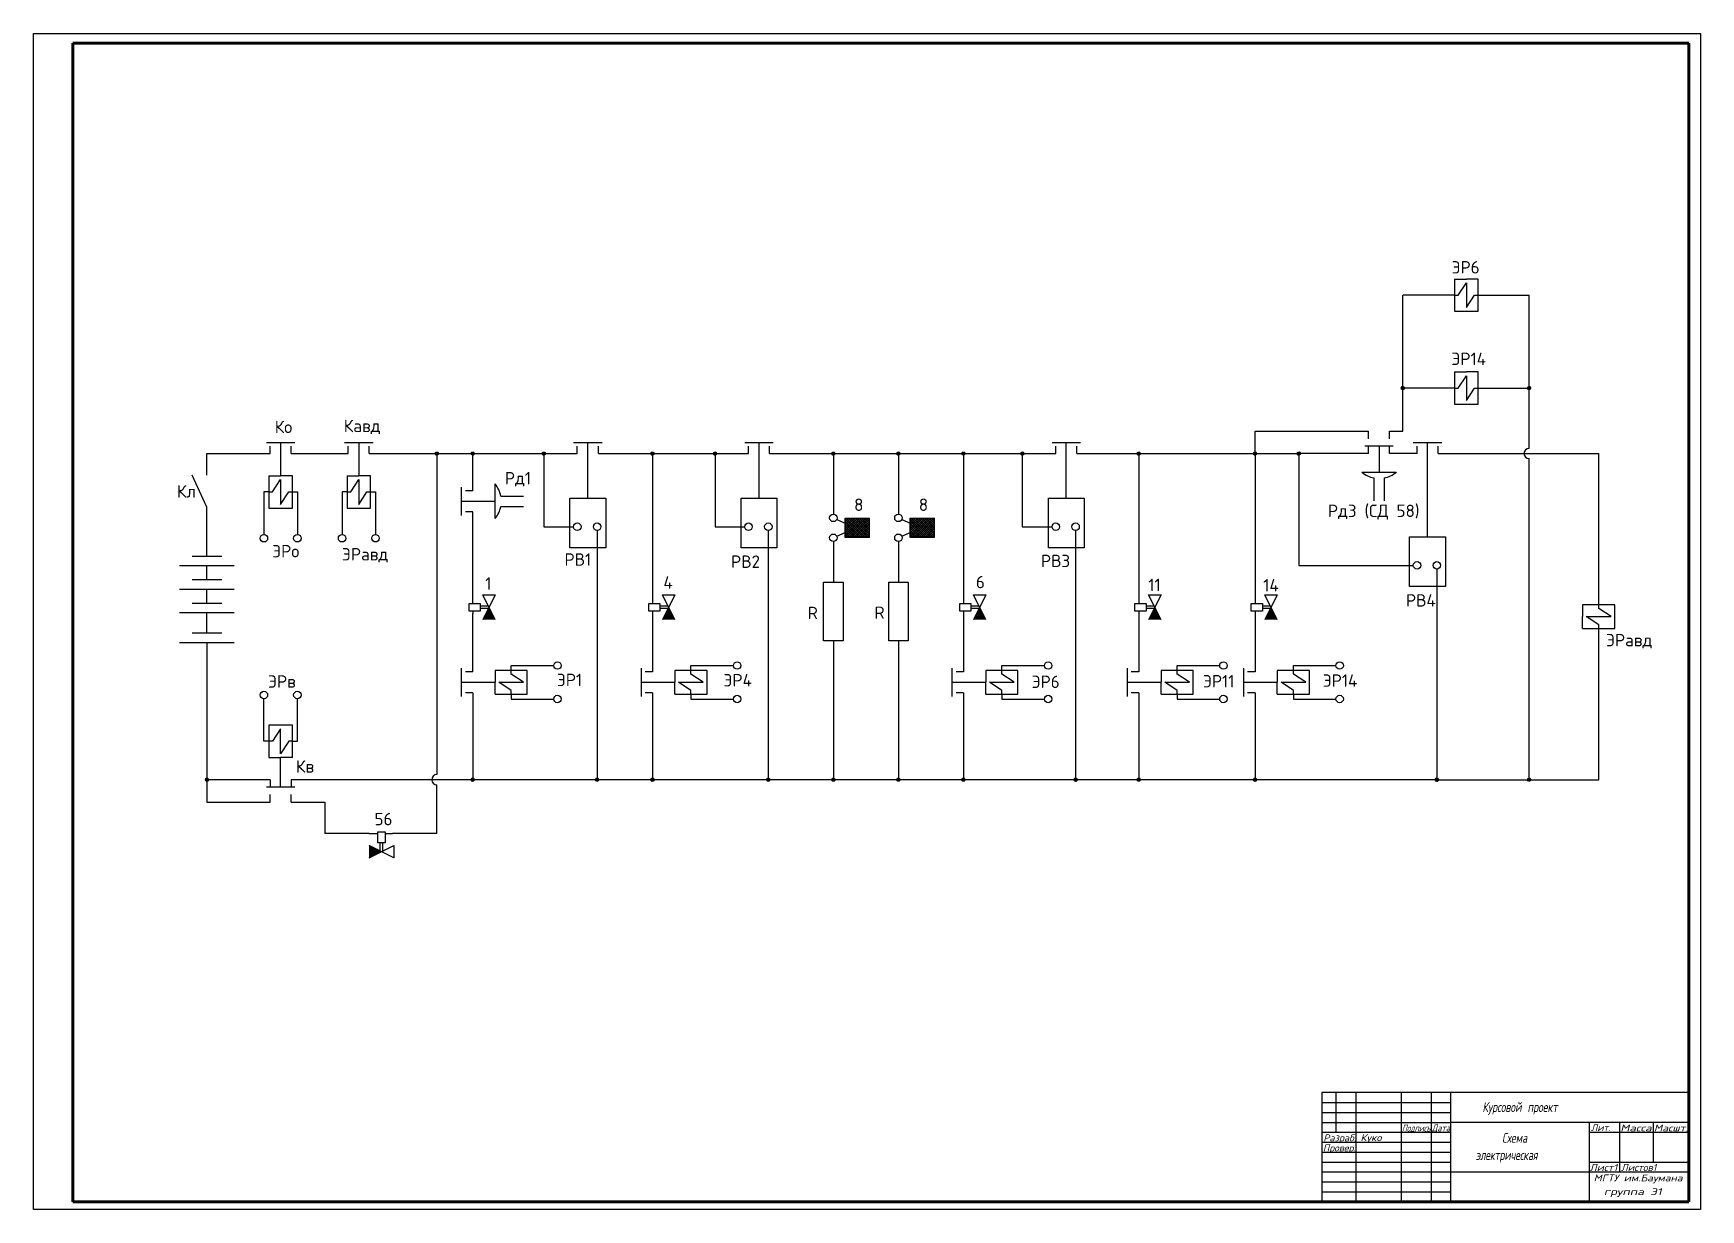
# Model space of a CAD drawing. Extents: x 8 to 2272, y -2056 to -65.
# Drawn here: x 8 to 849, y -2056 to -1463 of the extents above; entities that cross this region are included whole.
import ezdxf
from ezdxf.enums import TextEntityAlignment as Align

# ---------------------------------------------------------------- set-up
doc = ezdxf.new("R2010")
doc.units = 0
doc.header["$MEASUREMENT"] = 0
doc.layers.get('0').update_dxf_attribs({"linetype": 'CONTINUOUS'})
for name, color, linetype in [('Layer2', 10, 'CONTINUOUS'), ('Рамка', 42, 'CONTINUOUS'), ('Текст', 242, 'CONTINUOUS')]:
    doc.layers.add(name, color=color, linetype=linetype)
doc.styles.add('5', font='txt.shx', dxfattribs={"width": 0.8, "oblique": 10, "height": 5})
doc.styles.get("Standard").update_dxf_attribs({"font": 'isocpeur.ttf', "oblique": 15, "height": 3.5})

msp = doc.modelspace()

# ---------------------------------------------------------------- texts
for s, p in [('ЭР6', (723.46, -1584.24)), ('ЭР14', (723.37, -1630.37)), ('Ко', (129.85, -1664.69)), ('Кавд', (164.66, -1664.21)), ('Рд1', (245.89, -1690.57)), ('Кл', (80.5, -1697.2)), ('8', (422.1, -1703.95)), ('8', (454.72, -1703.95)), ('Рд3 (СД 58)', (661.04, -1707.01)), ('ЭРо', (128.58, -1727.34)), ('ЭРавд', (163.74, -1728.89)), ('РВ1', (275.98, -1731.55)), ('РВ2', (359.99, -1732.63)), ('РВ3', (516.3, -1732.26)), ('1', (236.03, -1743.65)), ('4', (325.9, -1743.11)), ('6', (483.53, -1742.91)), ('11', (570.49, -1744.37)), ('14', (628.45, -1744.54)), ('РВ4', (700.41, -1752.15)), ('R', (398.63, -1758.5)), ('R', (432.32, -1758.34)), ('ЭРавд', (801.35, -1772.2)), ('ЭРв', (126.45, -1793.04)), ('ЭР1', (272.17, -1792.24)), ('ЭР4', (356.2, -1792.38)), ('ЭР6', (511.62, -1793.2)), ('ЭР11', (598.04, -1792.89)), ('ЭР14', (658.47, -1792.59)), ('Кв', (140.53, -1835.88)), ('56', (180.17, -1862.42))]:
    msp.add_text(s, height=6.25).set_placement(p)
at = {"oblique": 15}
for s, width, p, p2 in [('Разраб.', 0.992905, (658.79, -2021.74), (675.3, -2021.74)), ('Куко', 1.045339, (677.49, -2021.64), (688.1, -2021.64)), ('Подпись', 0.835496, (698.43, -2016.85), (712.76, -2016.85)), ('Дата', 0.776195, (713.47, -2016.73), (722.7, -2016.73)), ('Масса', 1.219249, (808.56, -2016.78), (824.35, -2016.78)), ('Масшт.', 1.114989, (825.53, -2016.78), (842.7, -2016.78)), ('Провер.', 1.025283, (658.56, -2026.8), (675.07, -2026.8)), ('Лист1', 1.143916, (793.04, -2036.69), (807.05, -2036.69)), ('Листов1', 1.035739, (808.95, -2036.69), (826.72, -2036.69)), ('МГТУ им.Баумана', 1.16369, (795.14, -2041.96), (839.94, -2041.96)), ('группа Э1', 1.34609, (800.27, -2048.86), (829.48, -2048.86))]:
    msp.add_text(s, height=3.5, dxfattribs=dict(at, width=width)).set_placement(p, p2, align=Align.FIT)
msp.add_text('Лит.', height=3.5, dxfattribs=at).set_placement((793.76, -2016.58))
at = {"layer": 'Текст', "style": '5', "oblique": 10}
for s, width, p in [('Курсовой проект', 0.7, (739.04, -2006.96)), ('Схема', 0.7, (748.97, -2022.48)), ('электрическая', 0.67, (735.69, -2031.16))]:
    msp.add_text(s, height=5, dxfattribs=dict(at, width=width)).set_placement(p)

# ---------------------------------------------------------------- blocks, each defined once
blk = doc.blocks.new('*U29')
at = {"linetype": 'Continuous'}
for points in [[(723.17, 490), (721.5, 492.5), (721.5, 487.5)], [(723.17, 490), (726.5, 490), (721.5, 492.5)], [(723.17, 490), (721.5, 487.5), (726.5, 490)]]:
    blk.add_solid(points, dxfattribs=at)
blk = doc.blocks.new('*U32')
at = {"linetype": 'Continuous'}
for points in [[(723.17, 490), (721.5, 492.5), (721.5, 487.5)], [(723.17, 490), (726.5, 490), (721.5, 492.5)], [(723.17, 490), (721.5, 487.5), (726.5, 490)]]:
    blk.add_solid(points, dxfattribs=at)
blk = doc.blocks.new('*U33')
at = {"linetype": 'Continuous'}
for points in [[(723.17, 490), (721.5, 492.5), (721.5, 487.5)], [(723.17, 490), (726.5, 490), (721.5, 492.5)], [(723.17, 490), (721.5, 487.5), (726.5, 490)]]:
    blk.add_solid(points, dxfattribs=at)
blk = doc.blocks.new('*U34')
at = {"linetype": 'Continuous'}
for points in [[(723.17, 490), (721.5, 492.5), (721.5, 487.5)], [(723.17, 490), (726.5, 490), (721.5, 492.5)], [(723.17, 490), (721.5, 487.5), (726.5, 490)]]:
    blk.add_solid(points, dxfattribs=at)
blk = doc.blocks.new('*U35')
at = {"linetype": 'Continuous'}
for points in [[(723.17, 490), (721.5, 492.5), (721.5, 487.5)], [(723.17, 490), (726.5, 490), (721.5, 492.5)], [(723.17, 490), (721.5, 487.5), (726.5, 490)]]:
    blk.add_solid(points, dxfattribs=at)
blk = doc.blocks.new('*U36')
at = {"linetype": 'Continuous'}
for points in [[(723.17, 490), (721.5, 492.5), (721.5, 487.5)], [(723.17, 490), (726.5, 490), (721.5, 492.5)], [(723.17, 490), (721.5, 487.5), (726.5, 490)]]:
    blk.add_solid(points, dxfattribs=at)

# ---------------------------------------------------------------- hatches: boundary and pattern name
h = msp.add_hatch()
h.set_pattern_fill('ANSI37', color=256, scale=0.3125, style=0)
h.set_pattern_definition([(45, (420.57733, 422.12115), (-0.02762135864, 0.02762135864), []), (135, (420.57733, 422.12115), (-0.02762135864, -0.02762135864), [])])
h.paths.add_polyline_path([(699.63, -1642, 1), (698.09, -1642, 1)])
h = msp.add_hatch()
h.set_pattern_fill('ANSI37', color=256, scale=0.3125, style=0)
h.set_pattern_definition([(45, (484.270527, 422.12115), (-0.02762135864, 0.02762135864), []), (135, (484.270527, 422.12115), (-0.02762135864, -0.02762135864), [])])
h.paths.add_polyline_path([(763.33, -1642, 1), (761.79, -1642, 1)])
h = msp.add_hatch()
h.set_pattern_fill('ANSI37', color=256, scale=0.3125, style=0)
h.set_pattern_definition([(45, (-66.66908, 389.116184), (-0.02762135864, 0.02762135864), []), (135, (-66.66908, 389.116184), (-0.02762135864, -0.02762135864), [])])
h.paths.add_polyline_path([(212.39, -1675, 1), (210.85, -1675, 1)])
h = msp.add_hatch()
h.set_pattern_fill('ANSI37', color=256, scale=0.3125, style=0)
h.set_pattern_definition([(45, (-48.54408, 389.116184), (-0.02762135864, 0.02762135864), []), (135, (-48.54408, 389.116184), (-0.02762135864, -0.02762135864), [])])
h.paths.add_polyline_path([(230.51, -1675, 1), (228.97, -1675, 1)])
h = msp.add_hatch()
h.set_pattern_fill('ANSI37', color=256, scale=0.3125, style=0)
h.set_pattern_definition([(45, (-12.69973, 389.116184), (-0.02762135864, 0.02762135864), []), (135, (-12.69973, 389.116184), (-0.02762135864, -0.02762135864), [])])
h.paths.add_polyline_path([(266.36, -1675, 1), (264.82, -1675, 1)])
h = msp.add_hatch()
h.set_pattern_fill('ANSI37', color=256, scale=0.3125, style=0)
h.set_pattern_definition([(45, (42.11731, 389.116184), (-0.02762135864, 0.02762135864), []), (135, (42.11731, 389.116184), (-0.02762135864, -0.02762135864), [])])
h.paths.add_polyline_path([(321.17, -1675, 1), (319.63, -1675, 1)])
h = msp.add_hatch()
h.set_pattern_fill('ANSI37', color=256, scale=0.3125, style=0)
h.set_pattern_definition([(45, (73.64342, 389.116184), (-0.02762135864, 0.02762135864), []), (135, (73.64342, 389.116184), (-0.02762135864, -0.02762135864), [])])
h.paths.add_polyline_path([(352.7, -1675, 1), (351.16, -1675, 1)])
h = msp.add_hatch()
h.set_pattern_fill('ANSI37', color=256, scale=0.3125, style=0)
h.set_pattern_definition([(45, (133.33092, 389.116184), (-0.02762135864, 0.02762135864), []), (135, (133.33092, 389.116184), (-0.02762135864, -0.02762135864), [])])
h.paths.add_polyline_path([(412.39, -1675, 1), (410.85, -1675, 1)])
h = msp.add_hatch()
h.set_pattern_fill('ANSI37', color=256, scale=0.3125, style=0)
h.set_pattern_definition([(45, (166.14342, 389.116184), (-0.02762135864, 0.02762135864), []), (135, (166.14342, 389.116184), (-0.02762135864, -0.02762135864), [])])
h.paths.add_polyline_path([(445.2, -1675, 1), (443.66, -1675, 1)])
h = msp.add_hatch()
h.set_pattern_fill('ANSI37', color=256, scale=0.3125, style=0)
h.set_pattern_definition([(45, (198.95592, 389.116184), (-0.02762135864, 0.02762135864), []), (135, (198.95592, 389.116184), (-0.02762135864, -0.02762135864), [])])
h.paths.add_polyline_path([(478.01, -1675, 1), (476.47, -1675, 1)])
h = msp.add_hatch()
h.set_pattern_fill('ANSI37', color=256, scale=0.3125, style=0)
h.set_pattern_definition([(45, (228.64342, 389.116184), (-0.02762135864, 0.02762135864), []), (135, (228.64342, 389.116184), (-0.02762135864, -0.02762135864), [])])
h.paths.add_polyline_path([(507.7, -1675, 1), (506.16, -1675, 1)])
h = msp.add_hatch()
h.set_pattern_fill('ANSI37', color=256, scale=0.3125, style=0)
h.set_pattern_definition([(45, (287.358833, 389.116184), (-0.02762135864, 0.02762135864), []), (135, (287.358833, 389.116184), (-0.02762135864, -0.02762135864), [])])
h.paths.add_polyline_path([(566.42, -1675, 1), (564.88, -1675, 1)])
h = msp.add_hatch()
h.set_pattern_fill('ANSI37', color=256, scale=0.3125, style=0)
h.set_pattern_definition([(45, (346.02169, 389.116184), (-0.02762135864, 0.02762135864), []), (135, (346.02169, 389.116184), (-0.02762135864, -0.02762135864), [])])
h.paths.add_polyline_path([(625.08, -1675, 1), (623.54, -1675, 1)])
h = msp.add_hatch()
h.set_pattern_fill('ANSI37', color=256, scale=0.3125, style=0)
h.set_pattern_definition([(45, (368.110394, 389.116184), (-0.02762135864, 0.02762135864), []), (135, (368.110394, 389.116184), (-0.02762135864, -0.02762135864), [])])
h.paths.add_polyline_path([(647.17, -1675, 1), (645.63, -1675, 1)])
h = msp.add_hatch()
h.set_pattern_fill('ANSI37', color=256, scale=6.25, angle=90, style=0)
h.set_pattern_definition([(135, (-1877.1321, -2089.3771), (-0.55242717, -0.55242717), []), (225, (-1877.1321, -2089.3771), (0.55242717, -0.55242717), [])])
h.paths.add_polyline_path([(417.52, -1707.58), (417.52, -1717.35), (429.9, -1717.35), (429.9, -1707.58)])
h = msp.add_hatch()
h.set_pattern_fill('ANSI37', color=256, scale=6.25, angle=90, style=0)
h.set_pattern_definition([(135, (-1844.3196, -2089.3771), (-0.55242717, -0.55242717), []), (225, (-1844.3196, -2089.3771), (0.55242717, -0.55242717), [])])
h.paths.add_polyline_path([(450.33, -1707.58), (450.33, -1717.35), (462.72, -1717.35), (462.72, -1707.58)])
h = msp.add_hatch()
h.set_pattern_fill('ANSI37', color=256, scale=0.3125, style=0)
h.set_pattern_definition([(45, (-182.64364, 224.687646), (-0.02762135864, 0.02762135864), []), (135, (-182.64364, 224.687646), (-0.02762135864, -0.02762135864), [])])
h.paths.add_polyline_path([(96.41, -1839.43, 1), (94.87, -1839.43, 1)])
h = msp.add_hatch()
h.set_pattern_fill('ANSI37', color=256, scale=0.3125, style=0)
h.set_pattern_definition([(45, (-48.54408, 224.687196), (-0.02762135864, 0.02762135864), []), (135, (-48.54408, 224.687196), (-0.02762135864, -0.02762135864), [])])
h.paths.add_polyline_path([(230.51, -1839.43, 1), (228.97, -1839.43, 1)])
h = msp.add_hatch()
h.set_pattern_fill('ANSI37', color=256, scale=0.3125, style=0)
h.set_pattern_definition([(45, (14.17527, 224.687196), (-0.02762135864, 0.02762135864), []), (135, (14.17527, 224.687196), (-0.02762135864, -0.02762135864), [])])
h.paths.add_polyline_path([(293.23, -1839.43, 1), (291.69, -1839.43, 1)])
h = msp.add_hatch()
h.set_pattern_fill('ANSI37', color=256, scale=0.3125, style=0)
h.set_pattern_definition([(45, (42.11731, 224.687196), (-0.02762135864, 0.02762135864), []), (135, (42.11731, 224.687196), (-0.02762135864, -0.02762135864), [])])
h.paths.add_polyline_path([(321.17, -1839.43, 1), (319.63, -1839.43, 1)])
h = msp.add_hatch()
h.set_pattern_fill('ANSI37', color=256, scale=0.3125, style=0)
h.set_pattern_definition([(45, (100.51842, 224.687196), (-0.02762135864, 0.02762135864), []), (135, (100.51842, 224.687196), (-0.02762135864, -0.02762135864), [])])
h.paths.add_polyline_path([(379.57, -1839.43, 1), (378.04, -1839.43, 1)])
h = msp.add_hatch()
h.set_pattern_fill('ANSI37', color=256, scale=0.3125, style=0)
h.set_pattern_definition([(45, (133.33092, 224.687196), (-0.02762135864, 0.02762135864), []), (135, (133.33092, 224.687196), (-0.02762135864, -0.02762135864), [])])
h.paths.add_polyline_path([(412.39, -1839.43, 1), (410.85, -1839.43, 1)])
h = msp.add_hatch()
h.set_pattern_fill('ANSI37', color=256, scale=0.3125, style=0)
h.set_pattern_definition([(45, (166.14342, 224.687196), (-0.02762135864, 0.02762135864), []), (135, (166.14342, 224.687196), (-0.02762135864, -0.02762135864), [])])
h.paths.add_polyline_path([(445.2, -1839.43, 1), (443.66, -1839.43, 1)])
h = msp.add_hatch()
h.set_pattern_fill('ANSI37', color=256, scale=0.3125, style=0)
h.set_pattern_definition([(45, (198.95592, 224.687196), (-0.02762135864, 0.02762135864), []), (135, (198.95592, 224.687196), (-0.02762135864, -0.02762135864), [])])
h.paths.add_polyline_path([(478.01, -1839.43, 1), (476.47, -1839.43, 1)])
h = msp.add_hatch()
h.set_pattern_fill('ANSI37', color=256, scale=0.3125, style=0)
h.set_pattern_definition([(45, (255.51842, 224.687196), (-0.02762135864, 0.02762135864), []), (135, (255.51842, 224.687196), (-0.02762135864, -0.02762135864), [])])
h.paths.add_polyline_path([(534.57, -1839.43, 1), (533.04, -1839.43, 1)])
h = msp.add_hatch()
h.set_pattern_fill('ANSI37', color=256, scale=0.3125, style=0)
h.set_pattern_definition([(45, (287.358833, 224.687196), (-0.02762135864, 0.02762135864), []), (135, (287.358833, 224.687196), (-0.02762135864, -0.02762135864), [])])
h.paths.add_polyline_path([(566.42, -1839.43, 1), (564.88, -1839.43, 1)])
h = msp.add_hatch()
h.set_pattern_fill('ANSI37', color=256, scale=0.3125, style=0)
h.set_pattern_definition([(45, (346.02169, 224.687196), (-0.02762135864, 0.02762135864), []), (135, (346.02169, 224.687196), (-0.02762135864, -0.02762135864), [])])
h.paths.add_polyline_path([(625.08, -1839.43, 1), (623.54, -1839.43, 1)])
h = msp.add_hatch()
h.set_pattern_fill('ANSI37', color=256, scale=0.3125, style=0)
h.set_pattern_definition([(45, (437.751236, 224.687196), (-0.02762135864, 0.02762135864), []), (135, (437.751236, 224.687196), (-0.02762135864, -0.02762135864), [])])
h.paths.add_polyline_path([(716.81, -1839.43, 1), (715.27, -1839.43, 1)])
h = msp.add_hatch()
h.set_pattern_fill('ANSI37', color=256, scale=0.3125, style=0)
h.set_pattern_definition([(45, (484.270077, 224.687196), (-0.02762135864, 0.02762135864), []), (135, (484.270077, 224.687196), (-0.02762135864, -0.02762135864), [])])
h.paths.add_polyline_path([(763.33, -1839.43, 1), (761.79, -1839.43, 1)])

# ---------------------------------------------------------------- linework, layer by layer
for p, q in [((724.96, -1587.03), (730.9, -1587.03)), ((724.96, -1587.03), (724.96, -1603.28)), ((726.84, -1595.15), (730.9, -1588.9)), ((736.84, -1587.03), (730.9, -1587.03)), ((730.9, -1588.9), (730.9, -1601.4)), ((736.84, -1603.28), (736.84, -1587.03)), ((698.86, -1663.76), (698.86, -1595.15)), ((724.96, -1595.15), (698.86, -1595.15)), ((724.96, -1595.15), (726.84, -1595.15)), ((730.9, -1601.4), (734.96, -1595.15)), ((734.96, -1595.15), (736.84, -1595.15)), ((736.84, -1595.15), (762.56, -1595.15)), ((762.56, -1672.42), (762.56, -1595.15)), ((724.96, -1603.28), (736.84, -1603.28)), ((724.96, -1633.87), (730.9, -1633.87)), ((724.96, -1633.87), (724.96, -1650.12)), ((726.84, -1642), (730.9, -1635.75)), ((736.84, -1633.87), (730.9, -1633.87)), ((730.9, -1635.75), (730.9, -1648.25)), ((736.84, -1650.12), (736.84, -1633.87)), ((724.96, -1642), (698.86, -1642)), ((724.96, -1642), (726.84, -1642)), ((730.9, -1648.25), (734.96, -1642)), ((734.96, -1642), (736.84, -1642)), ((736.84, -1642), (762.56, -1642)), ((724.96, -1650.12), (736.84, -1650.12)), ((624.31, -1675), (624.31, -1663.76)), ((624.31, -1663.76), (681.56, -1663.76)), ((681.56, -1667.51), (681.56, -1663.76)), ((692.19, -1667.51), (692.19, -1663.76)), ((692.19, -1663.76), (698.86, -1663.76)), ((125.64, -1669.38), (140.02, -1669.38)), ((127.52, -1675), (127.52, -1671.25)), ((132.83, -1669.38), (132.83, -1686.25)), ((138.14, -1675), (138.14, -1671.25)), ((165.06, -1669.38), (179.43, -1669.38)), ((166.93, -1675), (166.93, -1671.25)), ((172.24, -1669.38), (172.24, -1686.25)), ((177.56, -1675), (177.56, -1671.25)), ((280.59, -1669.38), (294.96, -1669.38)), ((282.46, -1675), (282.46, -1671.25)), ((287.77, -1697.5), (287.77, -1669.38)), ((293.09, -1675), (293.09, -1671.25)), ((366.93, -1669.38), (381.31, -1669.38)), ((368.81, -1675), (368.81, -1671.25)), ((374.12, -1697.5), (374.12, -1669.38)), ((379.43, -1675), (379.43, -1671.25)), ((521.93, -1669.38), (536.31, -1669.38)), ((523.81, -1675), (523.81, -1671.25)), ((529.12, -1697.5), (529.12, -1669.38)), ((534.43, -1675), (534.43, -1671.25)), ((679.69, -1671.13), (694.06, -1671.13)), ((681.56, -1675), (681.56, -1671.25)), ((686.88, -1671.13), (686.88, -1684.38)), ((692.19, -1675), (692.19, -1671.25)), ((704.16, -1669.38), (718.54, -1669.38)), ((706.04, -1675), (706.04, -1671.25)), ((711.35, -1716.99), (711.35, -1669.38)), ((716.66, -1675), (716.66, -1671.25)), ((95.64, -1675), (127.52, -1675)), ((95.64, -1685.82), (95.64, -1675)), ((138.14, -1675), (166.93, -1675)), ((177.56, -1675), (229.74, -1675)), ((211.62, -1675), (211.62, -1836.85)), ((229.74, -1693.75), (229.74, -1675)), ((229.74, -1675), (282.46, -1675)), ((265.59, -1675), (265.59, -1711.88)), ((293.09, -1675), (368.81, -1675)), ((320.4, -1675), (320.4, -1750.63)), ((351.93, -1675), (351.93, -1711.88)), ((379.43, -1675), (477.24, -1675)), ((411.62, -1675), (411.62, -1705.59)), ((444.43, -1675), (444.43, -1705.59)), ((445.06, -1675), (523.81, -1675)), ((477.24, -1675), (477.24, -1750.63)), ((506.93, -1675), (506.93, -1711.88)), ((534.43, -1675), (646.4, -1675)), ((565.65, -1675), (565.65, -1750.63)), ((624.31, -1675), (624.31, -1750.63)), ((646.4, -1675), (646.4, -1731.36)), ((681.56, -1675), (646.4, -1675)), ((706.04, -1675), (692.19, -1675)), ((716.66, -1675), (797.66, -1675)), ((762.56, -1839.43), (762.56, -1677.58)), ((797.66, -1751.28), (797.66, -1675)), ((95.64, -1702.07), (88.14, -1685.82)), ((126.89, -1686.25), (126.89, -1702.5)), ((126.89, -1686.25), (132.83, -1686.25)), ((128.77, -1694.38), (132.83, -1688.13)), ((138.77, -1686.25), (132.83, -1686.25)), ((132.83, -1688.13), (132.83, -1700.63)), ((138.77, -1702.5), (138.77, -1686.25)), ((166.31, -1686.25), (172.24, -1686.25)), ((166.31, -1686.25), (166.31, -1702.5)), ((168.18, -1694.38), (172.24, -1688.13)), ((178.18, -1686.25), (172.24, -1686.25)), ((172.24, -1688.13), (172.24, -1700.63)), ((178.18, -1702.5), (178.18, -1686.25)), ((240.99, -1707.78), (240.99, -1690.35)), ((678.16, -1684.38), (695.59, -1684.38)), ((684.3, -1687.27), (684.3, -1698.8)), ((689.45, -1687.27), (689.45, -1698.8)), ((124.39, -1694.38), (124.39, -1715.84)), ((126.89, -1694.38), (124.39, -1694.38)), ((126.89, -1694.38), (128.77, -1694.38)), ((132.83, -1700.63), (136.89, -1694.38)), ((136.89, -1694.38), (138.77, -1694.38)), ((138.77, -1694.38), (141.27, -1694.38)), ((141.27, -1694.38), (141.27, -1715.84)), ((163.81, -1694.38), (163.81, -1715.84)), ((166.31, -1694.38), (163.81, -1694.38)), ((166.31, -1694.38), (168.18, -1694.38)), ((172.24, -1700.63), (176.31, -1694.38)), ((176.31, -1694.38), (178.18, -1694.38)), ((178.18, -1694.38), (180.68, -1694.38)), ((180.68, -1694.38), (180.68, -1715.84)), ((224.12, -1706.25), (224.12, -1691.88)), ((229.74, -1693.75), (225.99, -1693.75)), ((243.87, -1696.49), (255.41, -1696.49)), ((95.64, -1726.69), (95.64, -1702.07)), ((126.89, -1702.5), (138.77, -1702.5)), ((166.31, -1702.5), (178.18, -1702.5)), ((224.12, -1699.06), (240.99, -1699.06)), ((229.74, -1704.38), (225.99, -1704.38)), ((229.74, -1749.38), (229.74, -1704.38)), ((243.87, -1701.64), (255.41, -1701.64)), ((265.59, -1711.88), (280.59, -1711.88)), ((292.46, -1713.75), (292.46, -1839.43)), ((351.93, -1711.88), (366.93, -1711.88)), ((378.81, -1713.75), (378.81, -1839.43)), ((413.33, -1708.22), (417.52, -1710.07)), ((413.33, -1716.7), (417.52, -1714.86)), ((417.52, -1714.86), (417.52, -1710.07)), ((429.9, -1717.35), (429.9, -1707.58)), ((446.15, -1708.22), (450.33, -1710.07)), ((446.15, -1716.7), (450.33, -1714.86)), ((450.33, -1714.86), (450.33, -1710.07)), ((462.72, -1717.35), (462.72, -1707.58)), ((506.93, -1711.88), (521.93, -1711.88)), ((533.81, -1713.75), (533.81, -1839.43)), ((411.62, -1719.34), (411.62, -1739.92)), ((444.43, -1719.34), (444.43, -1739.92)), ((81.89, -1731.44), (109.39, -1731.44)), ((88.19, -1726.69), (103.1, -1726.69)), ((95.64, -1738.57), (95.64, -1731.44)), ((646.4, -1731.36), (704.16, -1731.36)), ((88.19, -1738.57), (103.1, -1738.57)), ((716.04, -1733.24), (716.04, -1839.43)), ((81.89, -1743.31), (109.39, -1743.31)), ((95.64, -1750.44), (95.64, -1743.31)), ((240.99, -1758.75), (234.74, -1746.25)), ((240.99, -1746.25), (234.74, -1758.75)), ((234.74, -1746.25), (240.99, -1746.25)), ((325.4, -1746.25), (331.65, -1746.25)), ((331.65, -1758.75), (325.4, -1746.25)), ((331.65, -1746.25), (325.4, -1758.75)), ((482.24, -1746.25), (488.49, -1746.25)), ((488.49, -1746.25), (482.24, -1758.75)), ((488.49, -1758.75), (482.24, -1746.25)), ((570.65, -1746.25), (576.9, -1746.25)), ((576.9, -1758.75), (570.65, -1746.25)), ((576.9, -1746.25), (570.65, -1758.75)), ((629.31, -1746.25), (635.56, -1746.25)), ((635.56, -1758.75), (629.31, -1746.25)), ((635.56, -1746.25), (629.31, -1758.75)), ((81.89, -1755.19), (109.39, -1755.19)), ((88.19, -1750.44), (103.1, -1750.44)), ((95.64, -1765.44), (95.64, -1755.19)), ((227.87, -1750.63), (233.49, -1750.63)), ((227.87, -1754.38), (227.87, -1750.63)), ((233.49, -1754.38), (227.87, -1754.38)), ((229.74, -1750.63), (229.74, -1749.38)), ((229.74, -1754.38), (229.74, -1755.63)), ((229.74, -1785), (229.74, -1755.63)), ((233.49, -1750.63), (233.49, -1751.88)), ((233.49, -1751.88), (233.49, -1754.38)), ((237.56, -1751.88), (233.49, -1751.88)), ((237.56, -1753.13), (233.49, -1753.13)), ((318.53, -1750.63), (324.15, -1750.63)), ((318.53, -1754.38), (318.53, -1750.63)), ((324.15, -1754.38), (318.53, -1754.38)), ((320.4, -1754.38), (320.4, -1785)), ((324.15, -1750.63), (324.15, -1751.88)), ((324.15, -1751.88), (324.15, -1754.38)), ((328.22, -1751.88), (324.15, -1751.88)), ((328.22, -1753.13), (324.15, -1753.13)), ((475.37, -1750.63), (480.99, -1750.63)), ((475.37, -1754.38), (475.37, -1750.63)), ((480.99, -1754.38), (475.37, -1754.38)), ((477.24, -1754.38), (477.24, -1785)), ((480.99, -1750.63), (480.99, -1751.88)), ((485.06, -1751.88), (480.99, -1751.88)), ((480.99, -1751.88), (480.99, -1754.38)), ((485.06, -1753.13), (480.99, -1753.13)), ((563.77, -1754.38), (563.77, -1750.63)), ((563.77, -1750.63), (569.4, -1750.63)), ((569.4, -1754.38), (563.77, -1754.38)), ((565.65, -1754.38), (565.65, -1785)), ((569.4, -1750.63), (569.4, -1751.88)), ((569.4, -1751.88), (569.4, -1754.38)), ((573.46, -1751.88), (569.4, -1751.88)), ((573.46, -1753.13), (569.4, -1753.13)), ((622.43, -1754.38), (622.43, -1750.63)), ((622.43, -1750.63), (628.06, -1750.63)), ((628.06, -1754.38), (622.43, -1754.38)), ((624.31, -1754.38), (624.31, -1785)), ((628.06, -1750.63), (628.06, -1751.88)), ((628.06, -1751.88), (628.06, -1754.38)), ((632.12, -1751.88), (628.06, -1751.88)), ((632.12, -1753.13), (628.06, -1753.13)), ((789.53, -1751.28), (789.53, -1757.22)), ((805.78, -1751.28), (789.53, -1751.28)), ((789.53, -1763.15), (789.53, -1757.22)), ((797.66, -1761.28), (791.41, -1757.22)), ((791.41, -1757.22), (803.91, -1757.22)), ((797.66, -1753.15), (797.66, -1751.28)), ((803.91, -1757.22), (797.66, -1753.15)), ((805.78, -1763.15), (805.78, -1751.28)), ((88.19, -1765.44), (103.1, -1765.44)), ((789.53, -1763.15), (805.78, -1763.15)), ((797.66, -1763.15), (797.66, -1761.28)), ((797.66, -1839.43), (797.66, -1763.15)), ((81.89, -1770.19), (109.39, -1770.19)), ((95.64, -1770.19), (95.64, -1850.68)), ((411.62, -1769.46), (411.62, -1839.43)), ((444.43, -1769.46), (444.43, -1839.43)), ((249.12, -1781.88), (270.58, -1781.88)), ((249.12, -1784.38), (249.12, -1781.88)), ((339.78, -1781.88), (361.24, -1781.88)), ((339.78, -1784.38), (339.78, -1781.88)), ((496.62, -1784.38), (496.62, -1781.88)), ((496.62, -1781.88), (518.08, -1781.88)), ((585.02, -1781.88), (606.48, -1781.88)), ((585.02, -1784.38), (585.02, -1781.88)), ((643.68, -1784.38), (643.68, -1781.88)), ((643.68, -1781.88), (665.14, -1781.88)), ((224.12, -1797.5), (224.12, -1783.13)), ((224.12, -1790.31), (240.99, -1790.31)), ((229.74, -1785), (225.99, -1785)), ((240.99, -1784.38), (240.99, -1790.31)), ((257.24, -1784.38), (240.99, -1784.38)), ((240.99, -1796.25), (240.99, -1790.31)), ((242.87, -1790.31), (255.37, -1790.31)), ((249.12, -1794.38), (242.87, -1790.31)), ((249.12, -1786.25), (249.12, -1784.38)), ((255.37, -1790.31), (249.12, -1786.25)), ((257.24, -1796.25), (257.24, -1784.38)), ((314.78, -1797.5), (314.78, -1783.13)), ((314.78, -1790.31), (331.65, -1790.31)), ((320.4, -1785), (316.65, -1785)), ((331.65, -1784.38), (331.65, -1790.31)), ((347.9, -1784.38), (331.65, -1784.38)), ((331.65, -1796.25), (331.65, -1790.31)), ((333.53, -1790.31), (346.03, -1790.31)), ((339.78, -1794.38), (333.53, -1790.31)), ((339.78, -1786.25), (339.78, -1784.38)), ((346.03, -1790.31), (339.78, -1786.25)), ((347.9, -1796.25), (347.9, -1784.38)), ((471.62, -1797.5), (471.62, -1783.13)), ((471.62, -1790.31), (488.49, -1790.31)), ((477.24, -1785), (473.49, -1785)), ((504.74, -1784.38), (488.49, -1784.38)), ((488.49, -1784.38), (488.49, -1790.31)), ((488.49, -1796.25), (488.49, -1790.31)), ((496.62, -1794.38), (490.37, -1790.31)), ((490.37, -1790.31), (502.87, -1790.31)), ((496.62, -1786.25), (496.62, -1784.38)), ((502.87, -1790.31), (496.62, -1786.25)), ((504.74, -1796.25), (504.74, -1784.38)), ((560.02, -1797.5), (560.02, -1783.13)), ((560.02, -1790.31), (576.9, -1790.31)), ((565.65, -1785), (561.9, -1785)), ((593.15, -1784.38), (576.9, -1784.38)), ((576.9, -1784.38), (576.9, -1790.31)), ((576.9, -1796.25), (576.9, -1790.31)), ((578.77, -1790.31), (591.27, -1790.31)), ((585.02, -1794.38), (578.77, -1790.31)), ((585.02, -1786.25), (585.02, -1784.38)), ((591.27, -1790.31), (585.02, -1786.25)), ((593.15, -1796.25), (593.15, -1784.38)), ((618.68, -1797.5), (618.68, -1783.13)), ((618.68, -1790.31), (635.56, -1790.31)), ((624.31, -1785), (620.56, -1785)), ((651.81, -1784.38), (635.56, -1784.38)), ((635.56, -1784.38), (635.56, -1790.31)), ((635.56, -1796.25), (635.56, -1790.31)), ((643.68, -1794.38), (637.43, -1790.31)), ((637.43, -1790.31), (649.93, -1790.31)), ((643.68, -1786.25), (643.68, -1784.38)), ((649.93, -1790.31), (643.68, -1786.25)), ((651.81, -1796.25), (651.81, -1784.38)), ((124.39, -1820.06), (124.39, -1798.6)), ((141.27, -1820.06), (141.27, -1798.6)), ((229.74, -1795.63), (225.99, -1795.63)), ((229.74, -1795.63), (229.74, -1839.43)), ((240.99, -1796.25), (257.24, -1796.25)), ((249.12, -1796.25), (249.12, -1794.38)), ((249.12, -1796.25), (249.12, -1798.75)), ((249.12, -1798.75), (270.58, -1798.75)), ((320.4, -1795.63), (316.65, -1795.63)), ((320.4, -1795.63), (320.4, -1839.43)), ((331.65, -1796.25), (347.9, -1796.25)), ((339.78, -1796.25), (339.78, -1794.38)), ((339.78, -1796.25), (339.78, -1798.75)), ((339.78, -1798.75), (361.24, -1798.75)), ((477.24, -1795.63), (473.49, -1795.63)), ((477.24, -1795.63), (477.24, -1839.43)), ((488.49, -1796.25), (504.74, -1796.25)), ((496.62, -1796.25), (496.62, -1794.38)), ((496.62, -1796.25), (496.62, -1798.75)), ((496.62, -1798.75), (518.08, -1798.75)), ((565.65, -1795.63), (561.9, -1795.63)), ((565.65, -1795.63), (565.65, -1839.43)), ((576.9, -1796.25), (593.15, -1796.25)), ((585.02, -1796.25), (585.02, -1794.38)), ((585.02, -1796.25), (585.02, -1798.75)), ((585.02, -1798.75), (606.48, -1798.75)), ((624.31, -1795.63), (620.56, -1795.63)), ((624.31, -1795.63), (624.31, -1839.43)), ((635.56, -1796.25), (651.81, -1796.25)), ((643.68, -1796.25), (643.68, -1794.38)), ((643.68, -1796.25), (643.68, -1798.75)), ((643.68, -1798.75), (665.14, -1798.75)), ((126.89, -1811.93), (126.89, -1828.18)), ((138.77, -1811.93), (126.89, -1811.93)), ((132.83, -1813.81), (128.77, -1820.06)), ((132.83, -1826.31), (132.83, -1813.81)), ((138.77, -1828.18), (138.77, -1811.93)), ((126.89, -1820.06), (124.39, -1820.06)), ((128.77, -1820.06), (126.89, -1820.06)), ((136.89, -1820.06), (132.83, -1826.31)), ((138.77, -1820.06), (136.89, -1820.06)), ((138.77, -1820.06), (141.27, -1820.06)), ((126.89, -1828.18), (132.83, -1828.18)), ((132.83, -1843.18), (132.83, -1828.18)), ((138.77, -1828.18), (132.83, -1828.18)), ((127.52, -1839.43), (95.64, -1839.43)), ((127.52, -1839.43), (127.52, -1843.18)), ((716.04, -1839.43), (138.14, -1839.43)), ((138.14, -1839.43), (138.14, -1843.18)), ((716.04, -1839.43), (797.66, -1839.43)), ((140.02, -1843.18), (125.64, -1843.18)), ((127.52, -1850.68), (127.52, -1846.93)), ((138.14, -1850.68), (138.14, -1846.93)), ((211.62, -1866.49), (211.62, -1842.01)), ((95.64, -1850.68), (127.52, -1850.68)), ((138.14, -1850.68), (155.14, -1850.68)), ((155.14, -1850.68), (155.14, -1866.49)), ((177.44, -1866.49), (155.14, -1866.49)), ((177.44, -1866.49), (181.8, -1866.49)), ((181.8, -1871.29), (181.8, -1865.66)), ((181.8, -1865.66), (185.55, -1865.66)), ((185.55, -1865.66), (185.55, -1871.29)), ((185.55, -1866.49), (189.32, -1866.49)), ((211.62, -1866.49), (189.32, -1866.49)), ((177.43, -1878.79), (189.93, -1872.54)), ((189.93, -1878.79), (177.43, -1872.54)), ((184.3, -1871.29), (181.8, -1871.29)), ((183.05, -1875.35), (183.05, -1871.29)), ((184.3, -1875.35), (184.3, -1871.29)), ((185.55, -1871.29), (184.3, -1871.29)), ((189.93, -1872.54), (189.93, -1878.79)), ((658.09, -1997.17), (658.09, -2052.17)), ((843.09, -1997.17), (658.09, -1997.17)), ((665.09, -1997.17), (665.09, -2007.17)), ((675.09, -1997.17), (675.09, -2052.17)), ((698.09, -1997.17), (698.09, -2052.17)), ((713.09, -1997.17), (713.09, -2052.17)), ((723.09, -2052.17), (723.09, -1997.17)), ((658.09, -2002.17), (723.09, -2002.17)), ((658.09, -2007.17), (723.09, -2007.17)), ((665.09, -2007.17), (665.09, -2017.17)), ((658.09, -2012.17), (723.09, -2012.17)), ((658.09, -2017.17), (723.09, -2017.17)), ((723.25, -2012.1), (843.05, -2012.1)), ((793.09, -2052.17), (793.09, -2012.1)), ((793.09, -2017.17), (843.09, -2017.17)), ((808.09, -2012.17), (808.09, -2037.17)), ((825.09, -2012.17), (825.09, -2032.17)), ((658.09, -2022.17), (723.09, -2022.17)), ((658.09, -2027.17), (723.09, -2027.17)), ((658.09, -2032.17), (723.09, -2032.17)), ((793.09, -2032.17), (843.09, -2032.17)), ((658.09, -2037.17), (723.09, -2037.17)), ((658.09, -2042.17), (723.09, -2042.17)), ((723.09, -2037.17), (843.09, -2037.17)), ((658.09, -2047.17), (723.09, -2047.17))]:
    msp.add_line(p, q)
for points in [[(278.71, -1722.5), (278.71, -1697.5), (296.84, -1697.5), (296.84, -1722.5)], [(365.06, -1722.5), (365.06, -1697.5), (383.18, -1697.5), (383.18, -1722.5)], [(520.06, -1722.5), (520.06, -1697.5), (538.18, -1697.5), (538.18, -1722.5)], [(702.29, -1741.99), (702.29, -1716.99), (720.41, -1716.99), (720.41, -1741.99)], [(406.73, -1769.46), (406.73, -1739.92), (416.5, -1739.92), (416.5, -1769.46)], [(439.55, -1769.46), (439.55, -1739.92), (449.32, -1739.92), (449.32, -1769.46)]]:
    msp.add_lwpolyline(points, close=True)
for points in [[(429.9, -1717.35), (417.52, -1717.35), (417.52, -1707.58), (429.9, -1707.58)], [(462.72, -1717.35), (450.33, -1717.35), (450.33, -1707.58), (462.72, -1707.58)]]:
    msp.add_lwpolyline(points)
for centre, radius in [((698.86, -1642), 0.77), ((762.56, -1642), 0.77), ((211.62, -1675), 0.77), ((229.74, -1675), 0.77), ((265.59, -1675), 0.77), ((320.4, -1675), 0.77), ((351.93, -1675), 0.77), ((411.62, -1675), 0.77), ((444.43, -1675), 0.77), ((477.24, -1675), 0.77), ((506.93, -1675), 0.77), ((565.65, -1675), 0.77), ((624.31, -1675), 0.77), ((646.4, -1675), 0.77), ((411.62, -1707.46), 1.88), ((444.43, -1707.46), 1.88), ((282.46, -1711.88), 1.88), ((292.46, -1711.88), 1.88), ((368.81, -1711.88), 1.88), ((378.81, -1711.88), 1.88), ((411.62, -1717.46), 1.88), ((444.43, -1717.46), 1.88), ((523.81, -1711.88), 1.88), ((533.81, -1711.88), 1.88), ((124.39, -1717.71), 1.88), ((141.27, -1717.71), 1.88), ((163.81, -1717.71), 1.88), ((180.68, -1717.71), 1.88), ((706.04, -1731.36), 1.88), ((716.04, -1731.36), 1.88), ((272.45, -1781.88), 1.88), ((363.11, -1781.88), 1.88), ((519.95, -1781.88), 1.88), ((608.36, -1781.88), 1.88), ((667.02, -1781.88), 1.88), ((124.39, -1796.72), 1.88), ((141.27, -1796.72), 1.88), ((272.45, -1798.75), 1.88), ((363.11, -1798.75), 1.88), ((519.95, -1798.75), 1.88), ((608.36, -1798.75), 1.88), ((667.02, -1798.75), 1.88), ((95.64, -1839.43), 0.77), ((229.74, -1839.43), 0.77), ((292.46, -1839.43), 0.77), ((320.4, -1839.43), 0.77), ((378.8, -1839.43), 0.77), ((411.62, -1839.43), 0.77), ((444.43, -1839.43), 0.77), ((477.24, -1839.43), 0.77), ((533.8, -1839.43), 0.77), ((565.65, -1839.43), 0.77), ((624.31, -1839.43), 0.77), ((716.04, -1839.43), 0.77), ((762.56, -1839.43), 0.77)]:
    msp.add_circle(centre, radius)
for centre, radius, start, end in [((762.56, -1675), 2.58, 90, 270), ((230.41, -1699.06), 13.71, 10.83281, 39.47246), ((686.88, -1673.8), 13.71, 230.52754, 259.16719), ((686.88, -1673.8), 13.71, 280.83281, 309.47246), ((230.41, -1699.06), 13.71, 320.52754, 349.16719), ((211.62, -1839.43), 2.58, 90, 270)]:
    msp.add_arc(centre, radius, start, end)
at = {"layer": 'Layer2'}
msp.add_lwpolyline([(8.09, -1463.17), (849.09, -1463.17), (849.09, -2056.17), (8.09, -2056.17)], close=True, dxfattribs=at)
at = {"layer": 'Рамка', "lineweight": 60}
for p, q in [((28.09, -1468.17), (28.09, -2052.17)), ((843.09, -1468.17), (28.09, -1468.17)), ((843.09, -2052.17), (843.09, -1468.17)), ((28.09, -2052.17), (843.09, -2052.17))]:
    msp.add_line(p, q, dxfattribs=at)

# ---------------------------------------------------------------- block references
at = {"linetype": 'Continuous', "xscale": 1.25, "yscale": 1.25, "zscale": 1.25, "rotation": 90}
for name, p in [('*U29', (850.37, -2660.63)), ('*U32', (941.03, -2660.63)), ('*U33', (1097.87, -2660.63)), ('*U34', (1186.27, -2660.63)), ('*U35', (1244.93, -2660.63))]:
    msp.add_blockref(name, p, dxfattribs=at)
at = {"linetype": 'Continuous', "xscale": 1.25, "yscale": 1.25, "zscale": 1.25}
msp.add_blockref('*U36', (-724.45, -2488.16), dxfattribs=at)

msp.set_redraw_order([(e.dxf.handle, doc.entitydb.next_handle()) for e in msp.query("TEXT MTEXT ATTDEF DIMENSION ARC_DIMENSION")])  # texts and dimensions are drawn at this point

doc.saveas('drawing.dxf')
